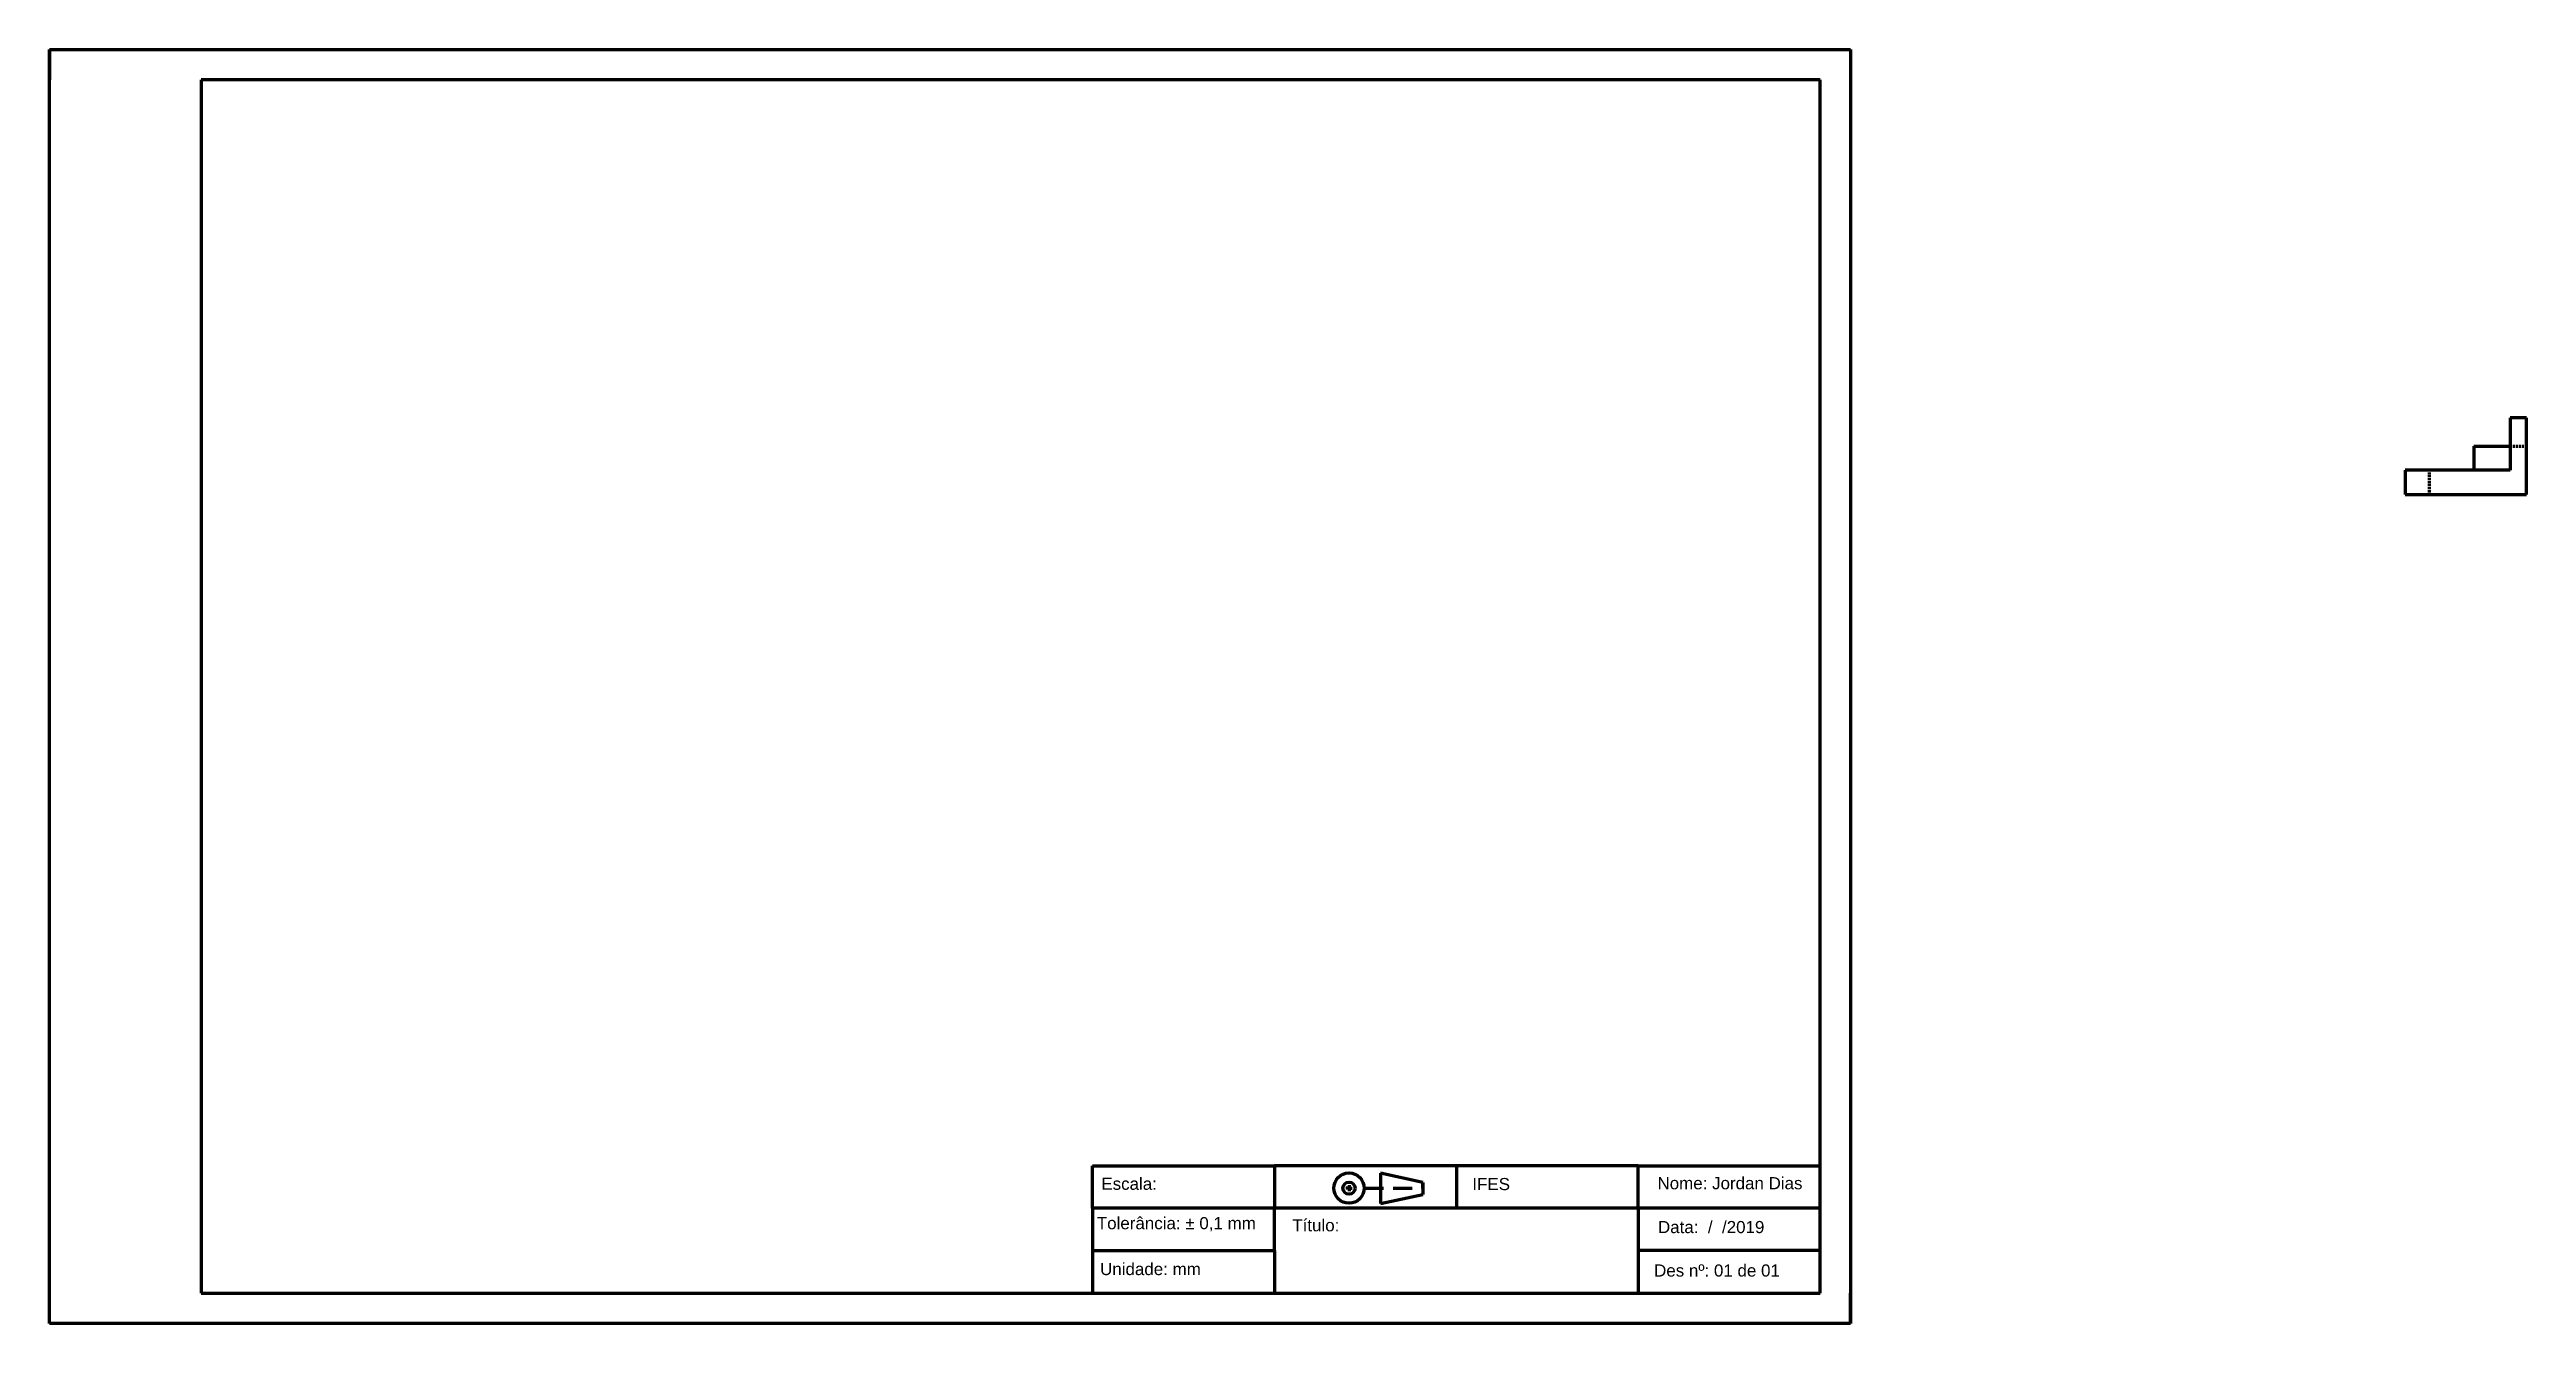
# Model space of a CAD drawing. Header units: millimetres. Extents: x 1304 to 2865, y 1430 to 1648.
# Drawn here: x 2456.1 to 2864.6, y 1430 to 1640 of the extents above; entities that cross this region are included whole.
import ezdxf

# ---------------------------------------------------------------- set-up
doc = ezdxf.new("R2010")
doc.units = ezdxf.units.MM
doc.linetypes.add('HIDDEN2', pattern=[4.7625, 3.175, -1.5875])
for name, color, linetype, lineweight in [('Centro', 100, 'Continuous', 100), ('Escondidas', 160, 'HIDDEN2', 70), ('Margem', 10, 'Continuous', 90)]:
    doc.layers.add(name, color=color, linetype=linetype, lineweight=lineweight)
doc.styles.get("Standard").update_dxf_attribs({"font": 'arial.ttf'})

msp = doc.modelspace()

# ---------------------------------------------------------------- texts
at = {"layer": 'Margem', "char_height": 2, "attachment_point": 1}
for s, insert in [('Nome: Jordan Dias', (2721.3, 1454.1)), ('Escala:', (2629.59, 1454.01)), ('IFES', (2690.77, 1453.96)), ('Título:', (2661.07, 1447.17)), ('Data:  /  /2019', (2721.38, 1446.87)), ('Unidade: mm', (2629.38, 1439.95)), ('Des nº: 01 de 01', (2720.74, 1439.71))]:
    msp.add_mtext(s, dxfattribs=dict(at, insert=insert))
at = {"layer": 'Margem', "insert": (2628.84, 1447.51), "char_height": 2, "width": 32.5779, "attachment_point": 1}
msp.add_mtext('\\pt0;Tolerância: ± 0,1 mm', dxfattribs=at)

# ---------------------------------------------------------------- linework, layer by layer
at = {"layer": 'Centro'}
for p, q in [((2481.14, 1634.98), (2481.14, 1434.98)), ((2748.14, 1634.98), (2481.14, 1634.98)), ((2748.14, 1434.98), (2748.14, 1634.98)), ((2628.14, 1448.98), (2628.14, 1455.98)), ((2628.14, 1455.98), (2658.14, 1455.98)), ((2718.14, 1455.98), (2658.14, 1455.98)), ((2658.14, 1455.98), (2658.14, 1448.98)), ((2718.14, 1455.98), (2688.14, 1455.98)), ((2688.14, 1455.98), (2688.14, 1448.98)), ((2718.14, 1448.98), (2718.14, 1455.98)), ((2718.14, 1455.98), (2748.14, 1455.98)), ((2658.14, 1448.98), (2628.14, 1448.98)), ((2628.14, 1448.98), (2628.14, 1441.98)), ((2658.14, 1441.98), (2658.14, 1448.98)), ((2718.14, 1448.98), (2658.14, 1448.98)), ((2748.14, 1448.98), (2718.14, 1448.98)), ((2718.14, 1448.98), (2718.14, 1441.98)), ((2748.14, 1441.98), (2748.14, 1448.98)), ((2628.14, 1441.98), (2658.14, 1441.98)), ((2628.14, 1441.98), (2628.14, 1434.98)), ((2658.14, 1441.98), (2658.14, 1434.98)), ((2748.14, 1441.98), (2718.14, 1441.98)), ((2718.14, 1441.98), (2718.14, 1434.98)), ((2748.14, 1434.98), (2748.14, 1441.98)), ((2481.14, 1434.98), (2748.14, 1434.98))]:
    msp.add_line(p, q, dxfattribs=at)
at = {"layer": 'Escondidas', "ltscale": 0.1}
for p, q in [((2861.93, 1574.62), (2864.6, 1574.62)), ((2848.6, 1566.62), (2848.6, 1570.62))]:
    msp.add_line(p, q, dxfattribs=at)
at = {"layer": 'Escondidas'}
msp.add_line((2672.93, 1452.29), (2681.13, 1452.29), dxfattribs=at)
at = {"layer": 'Margem'}
for p, q in [((2456.14, 1639.98), (2753.14, 1639.98)), ((2456.14, 1429.98), (2456.14, 1639.98)), ((2456.14, 1639.98), (2456.14, 1634.98)), ((2753.14, 1639.98), (2753.14, 1429.98)), ((2753.14, 1639.98), (2753.14, 1634.98)), ((2864.6, 1579.28), (2861.93, 1579.28)), ((2861.93, 1579.28), (2861.93, 1570.62)), ((2864.6, 1566.62), (2864.6, 1579.28)), ((2855.93, 1574.62), (2861.93, 1574.62)), ((2855.93, 1574.62), (2855.93, 1570.62)), ((2861.93, 1570.62), (2844.6, 1570.62)), ((2844.6, 1570.62), (2844.6, 1566.62)), ((2844.6, 1566.62), (2864.6, 1566.62)), ((2675.61, 1454.73), (2675.61, 1452.23)), ((2682.61, 1453.23), (2675.61, 1454.73)), ((2670.43, 1452.29), (2669.93, 1452.29)), ((2670.43, 1452.79), (2670.43, 1452.29)), ((2670.43, 1452.29), (2670.43, 1451.79)), ((2670.43, 1452.29), (2670.93, 1452.29)), ((2675.61, 1452.23), (2675.61, 1449.73)), ((2675.61, 1449.73), (2682.61, 1451.23)), ((2682.61, 1452.23), (2682.61, 1453.23)), ((2682.61, 1453.23), (2682.61, 1451.23)), ((2670.43, 1449.29), (2670.43, 1449.29)), ((2456.14, 1429.98), (2456.14, 1434.98)), ((2753.14, 1429.98), (2753.14, 1434.98)), ((2753.14, 1429.98), (2456.14, 1429.98))]:
    msp.add_line(p, q, dxfattribs=at)
for radius in [2.5, 1]:
    msp.add_circle((2670.43, 1452.29), radius, dxfattribs=at)

msp.set_redraw_order([(e.dxf.handle, doc.entitydb.next_handle()) for e in msp.query("TEXT MTEXT ATTDEF DIMENSION ARC_DIMENSION")])  # texts and dimensions are drawn at this point

doc.saveas('drawing.dxf')
